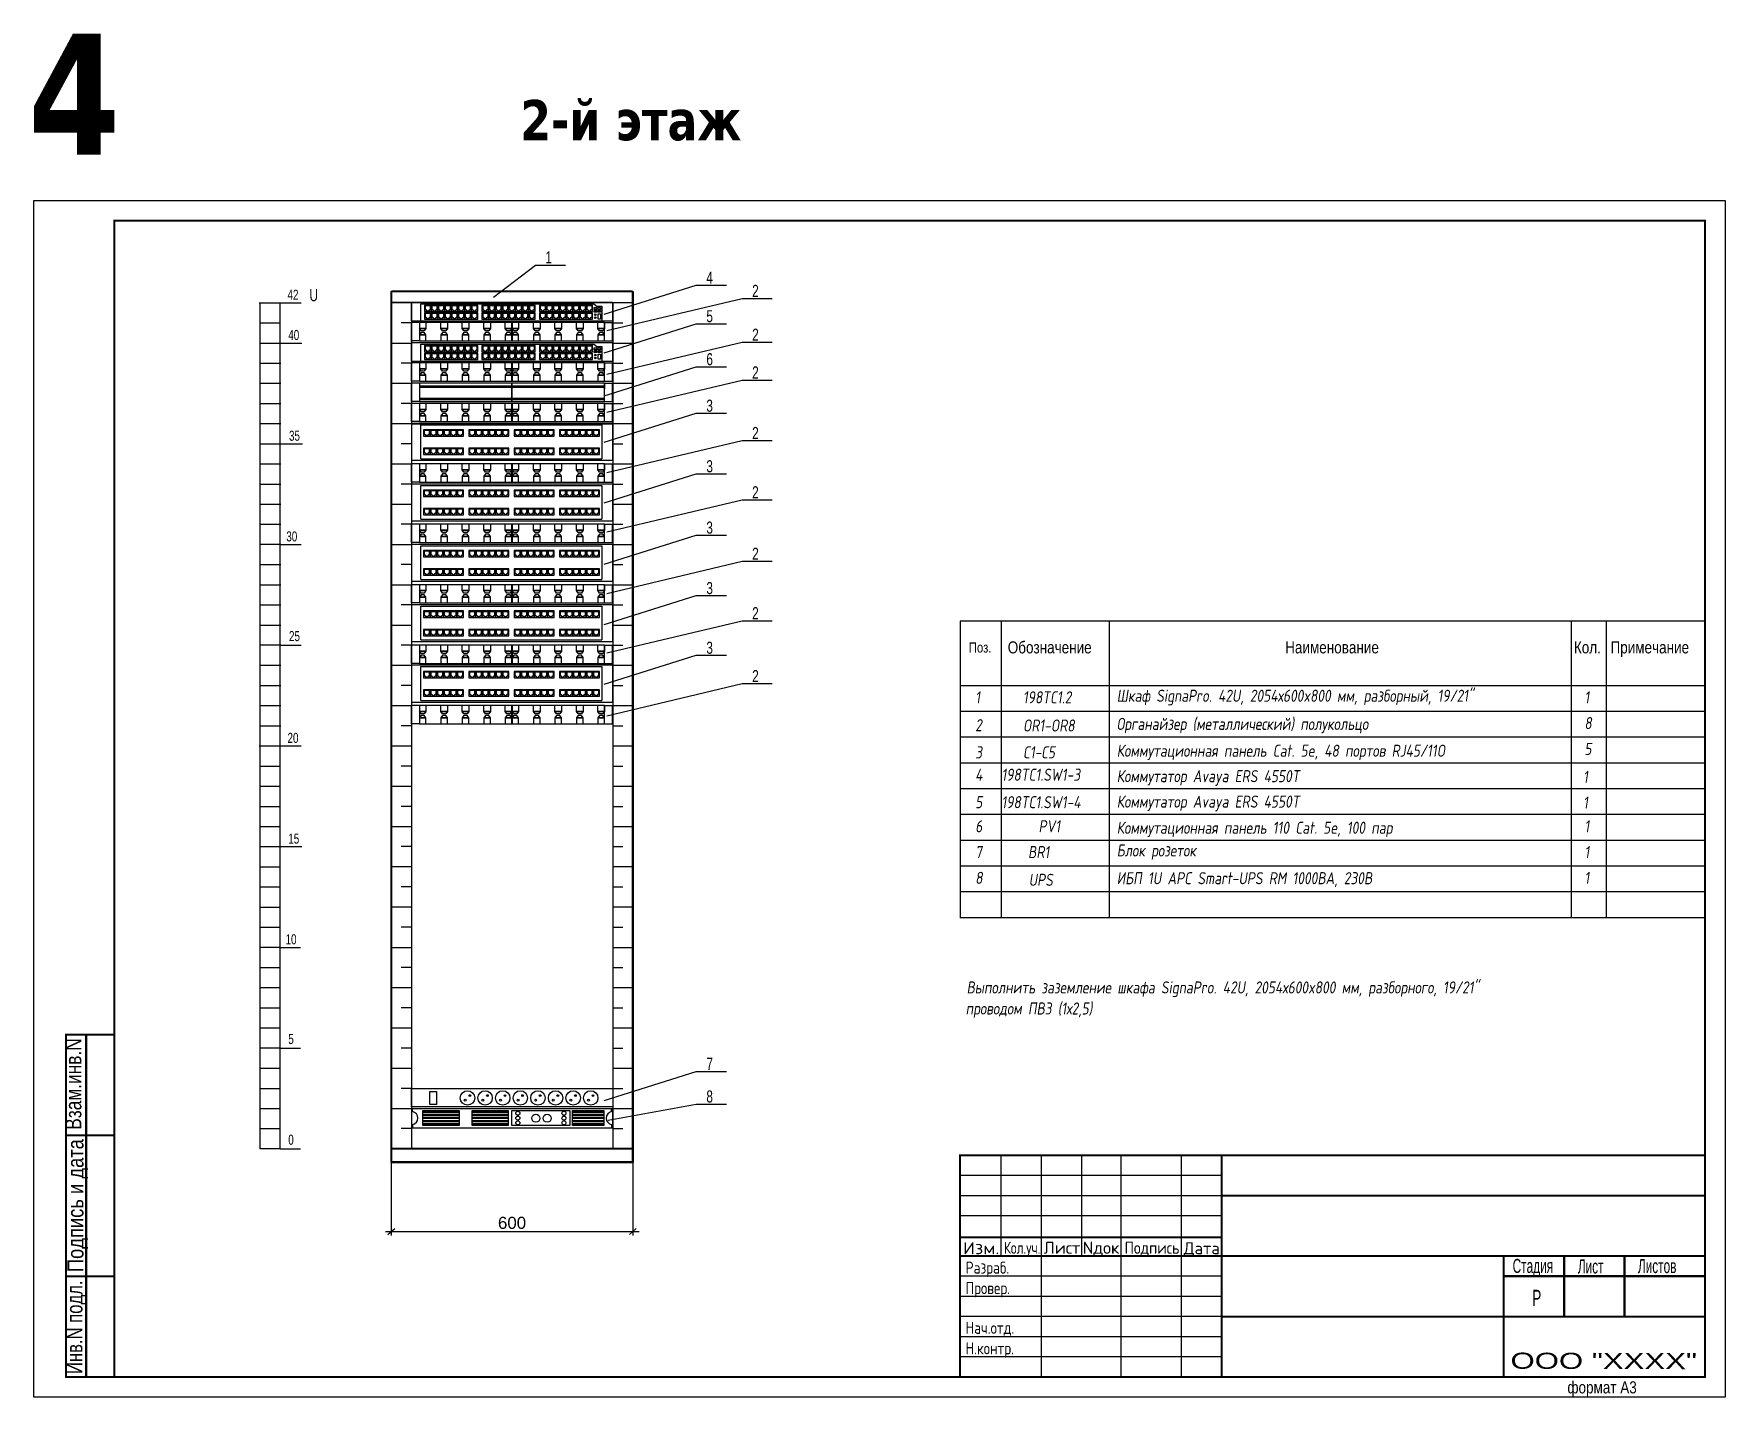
# Model space of a CAD drawing. Header units: millimetres. Extents: x -466220 to -232124, y 35058 to 70175.
# Drawn here: x -232543.7 to -232123.7, y 35412.9 to 35751.3 of the extents above; entities that cross this region are included whole.
import ezdxf
from ezdxf.enums import TextEntityAlignment as Align

# ---------------------------------------------------------------- set-up
doc = ezdxf.new("R2010")
doc.units = ezdxf.units.MM
doc.layers.get('Defpoints').update_dxf_attribs({"color": 111})
for name, color, linetype in [('01СКС', 7, 'Continuous'), ('RACK', 7, 'Continuous'), ('sheet', 7, 'Continuous'), ('ПОЖАРНЫЙ', 10, 'Continuous')]:
    doc.layers.add(name, color=color, linetype=linetype)
doc.layers.add('Бетон', color=3, linetype='Continuous', lineweight=30)
doc.styles.add('GOST 2.304', font='cs_gost2304.shx', dxfattribs={"oblique": 9, "height": 3})
doc.styles.add('my', font='verdanab.ttf', dxfattribs={"width": 0.8, "height": 5})
doc.styles.get("Standard").update_dxf_attribs({"font": 'arial.ttf'})

msp = doc.modelspace()

# ---------------------------------------------------------------- texts
at = {"width": 0.7}
for s, height, p in [('1', 3, (-232416.68, 35694.31)), ('4', 3, (-232376.71, 35689.3)), ('42', 2.5, (-232480.72, 35685.31)), ('U', 3, (-232475.27, 35684.94)), ('2', 3, (-232365.34, 35686.01)), ('5', 3, (-232376.71, 35679.72)), ('40', 2.5, (-232480.53, 35675.31)), ('2', 3, (-232365.34, 35675.13)), ('6', 3, (-232376.71, 35669.05)), ('2', 3, (-232365.34, 35665.76)), ('3', 3, (-232376.71, 35657.51)), ('35', 2.5, (-232480.35, 35650.31)), ('2', 3, (-232365.34, 35650.73)), ('3', 3, (-232376.71, 35642.48)), ('2', 3, (-232365.34, 35636.02)), ('3', 3, (-232376.71, 35627.25)), ('30', 2.5, (-232481.02, 35625.32)), ('2', 3, (-232365.34, 35620.76)), ('3', 3, (-232376.71, 35612.24)), ('2', 3, (-232365.34, 35606)), ('25', 2.5, (-232480.35, 35600.57)), ('3', 3, (-232376.71, 35597.43)), ('2', 3, (-232365.34, 35590.4)), ('20', 2.5, (-232480.72, 35575.31)), ('15', 2.5, (-232480.53, 35550.31)), ('10', 2.5, (-232481.2, 35525.32)), ('5', 2.5, (-232480.53, 35500.57)), ('7', 3, (-232376.71, 35494.15)), ('8', 3, (-232376.71, 35486.06)), ('0', 2.5, (-232480.53, 35475.57))]:
    msp.add_text(s, height=height, dxfattribs=at).set_placement(p)
at = {"ltscale": 0.53, "width": 0.8}
for s, height, p in [('Поз.', 2.5, (-232311.53, 35597.75)), ('Обозначение', 3, (-232301.87, 35597.53)), ('Наименование', 3, (-232232.98, 35597.53)), ('Кол.', 3, (-232161.28, 35597.53)), ('Примечание', 3, (-232152.19, 35597.53))]:
    msp.add_text(s, height=height, dxfattribs=at).set_placement(p)
at = {"ltscale": 0.53, "style": 'GOST 2.304', "oblique": 9}
for s, p in [('1', (-232309.94, 35585.12)), ('198TC1.2', (-232298.09, 35585.12)), ('Шкаф SignaPro. 42U, 2054х600x800 мм, разборный, 19/21"', (-232274.81, 35585.52)), ('1', (-232158.67, 35585.12)), ('2', (-232309.94, 35578.21)), ('OR1-OR8', (-232298.09, 35578.13)), ('Органайзер (металлический) полукольцо', (-232274.81, 35578.53)), ('8', (-232158.67, 35578.72)), ('3', (-232309.94, 35571.47)), ('C1-С5', (-232298.09, 35571.48)), ('Коммутационная панель Cat. 5e, 48 портов RJ45/11O', (-232274.81, 35571.88)), ('5', (-232158.67, 35572.32)), ('4', (-232309.94, 35565.92)), ('198TC1.SW1-3', (-232303.42, 35565.92)), ('Коммутатор Avaya ERS 4550T', (-232274.81, 35565.56)), ('1', (-232158.99, 35565.4)), ('5', (-232309.94, 35559.1)), ('198TC1.SW1-4', (-232303.42, 35559.1)), ('Коммутатор Avaya ERS 4550T', (-232274.81, 35559.24)), ('1', (-232158.99, 35559)), ('6', (-232309.94, 35553.12)), ('PV1', (-232294.21, 35553.12)), ('Коммутационная панель 110 Cat. 5e, 100 пар', (-232274.81, 35552.76)), ('1', (-232158.67, 35553.12)), ('7', (-232309.94, 35546.72)), ('BR1', (-232296.81, 35546.72)), ('Блок розеток', (-232274.81, 35547.12)), ('1', (-232158.67, 35546.72)), ('8', (-232309.94, 35540.32)), ('UPS', (-232296.65, 35539.83)), ('ИБП 1U APC Smart-UPS RM 1000ВА, 230В', (-232274.81, 35540.23)), ('1', (-232158.67, 35540.32)), ('Выполнить заземление шкафа SignaPro. 42U, 2054х600x800 мм, разборного, 19/21"', (-232312.08, 35513.12)), ('проводом ПВ3 (1х2,5)', (-232312.32, 35507.9))]:
    msp.add_text(s, height=3, dxfattribs=at).set_placement(p)
at = {"insert": (-232424.97, 35456.18), "char_height": 3, "attachment_point": 5}
msp.add_mtext('600', dxfattribs=at)
at = {"layer": 'Defpoints', "color": 2, "ltscale": 0.53, "style": 'my', "width": 0.8}
msp.add_text('4', height=30, dxfattribs=at).set_placement((-232545.13, 35721.31))
at = {"layer": 'ПОЖАРНЫЙ', "ltscale": 0.53, "style": 'my', "width": 0.8}
msp.add_text('2-й этаж', height=10, dxfattribs=at).set_placement((-232422.92, 35724.9))

# ---------------------------------------------------------------- blocks, each defined once
blk = doc.blocks.new('*U39')
for p, q in [((0, 297), (420, 297)), ((0, 0), (0, 297)), ((420, 297), (420, 0)), ((420, 0), (0, 0))]:
    blk.add_line(p, q)
at = {"const_width": 0.5}
for points in [[(415, 5), (415, 292), (20, 292), (20, 5), (415, 5)], [(8, 5), (13, 5), (13, 90), (8, 90)]]:
    blk.add_lwpolyline(points, close=True, dxfattribs=at)
for points, const_width in [([(13, 90), (20, 90)], 0.5), ([(8, 65), (20, 65)], 0.5), ([(230, 5), (230, 60), (415, 60)], 0.5), ([(295, 5), (295, 60)], 0.5), ([(295, 50.01), (415, 50.01)], 0.5), ([(230, 39.65), (295, 39.65)], 0.5), ([(230, 35), (415, 35)], 0.5), ([(365, 5), (365, 35)], 0.5), ([(380, 35), (380, 20)], 0.6), ([(395, 35), (395, 20)], 0.6), ([(8, 30), (20, 30)], 0.5), ([(365, 30), (415, 30)], 0.6), ([(295, 20), (415, 20)], 0.5), ([(13, 5), (20, 5)], 0.5)]:
    blk.add_lwpolyline(points, dxfattribs=dict(const_width=const_width))
for points in [[(240.21, 35), (240.21, 60)], [(250.22, 5), (250.22, 60)], [(260.23, 35), (260.23, 60)], [(270, 5), (270, 60)], [(285, 5), (285, 60)], [(295, 55), (230, 55)], [(295, 50), (230, 50)], [(295, 45), (230, 45)], [(295, 30), (230, 30)], [(295, 25), (230, 25)], [(295, 20), (230, 20)], [(295, 15), (230, 15)], [(295, 10), (230, 10)]]:
    blk.add_lwpolyline(points)
for s, rotation, width, p, p2 in [('Взам.инв.N', 90, 0.768053, (11.81, 66.37), (11.81, 89.07)), ('Подпись и дата', 90, 0.815322, (12.33, 31.02), (12.33, 64.04)), ('Инв.N подл.', 90, 0.739047, (12.07, 5.73), (12.07, 28.95)), ('ООО "ХХХХ"', 359.8588, 1.383625, (366.69, 7.05), (413, 6.93))]:
    blk.add_text(s, height=4, rotation=rotation, dxfattribs=dict(width=width)).set_placement(p, p2, align=Align.FIT)
at = {"style": 'GOST 2.304'}
for s, width, p, p2 in [('Изм.', 1.185621, (230.73, 35.46), (239.8, 35.46)), ('Кол.уч.', 0.703101, (240.88, 35.58), (249.95, 35.58)), ('Лист', 0.982344, (250.79, 35.58), (259.87, 35.58)), ('Nдок', 1.043678, (260.49, 35.58), (269.57, 35.58)), ('Подпись', 0.903483, (270.86, 35.58), (284.48, 35.58)), ('Дата', 0.8657, (285.55, 35.46), (294.51, 35.46))]:
    blk.add_text(s, height=3, dxfattribs=dict(at, width=width)).set_placement(p, p2, align=Align.FIT)
for s, p in [('Разраб.', (231.38, 30.64)), ('Провер.', (231.38, 25.57)), ('Нач.отд.', (231.38, 15.71)), ('Н.контр.', (231.38, 10.62))]:
    blk.add_text(s, height=3, dxfattribs=at).set_placement(p)
for s, height, width, p in [('Стадия', 3.5, 0.6, (367.23, 30.82)), ('Лист', 3.5, 0.6, (383.42, 30.69)), ('Листов', 3.5, 0.6, (398.34, 30.78)), ('Р', 4, 0.6, (372.1, 22.64)), ('формат А3', 3, 0.8, (380.83, 0.93))]:
    blk.add_text(s, height=height, dxfattribs=dict(width=width)).set_placement(p)
blk = doc.blocks.new('AP-_ANSCHLUSSDOSE___1_PORT', base_point=(39.334812, 265))
at = {"layer": 'RACK', "color": 7, "linetype": 'Continuous'}
for points in [[(41.413621, 267.172968), (37.363636, 267.172968), (37.363636, 263.301551), (41.413621, 263.301551)], [(40.363636, 264.4924), (41.063636, 264.4924), (41.063636, 266.7364), (37.863636, 266.7364), (37.863636, 264.4924), (38.413636, 264.4924), (38.413636, 263.9314), (39.09697, 263.9314), (39.09697, 263.619733), (39.74697, 263.619733), (39.74697, 263.946983), (40.363636, 263.9314)]]:
    blk.add_lwpolyline(points, close=True, dxfattribs=at)
blk = doc.blocks.new('SW 1')
at = {"linetype": 'Continuous'}
for p, q in [((1691.73, 1776.61), (1647.7, 1776.61)), ((1647.7, 1776.61), (1647.7, 1772.6)), ((1691.73, 1776.61), (1691.73, 1772.6)), ((1647.7, 1772.6), (1691.73, 1772.6))]:
    blk.add_line(p, q, dxfattribs=at)
at = {"ltscale": 100}
for points in [[(1687.69, 1775.5), (1688.26, 1775.5), (1688.26, 1775.09), (1687.69, 1775.09)], [(1688.52, 1775.5), (1689.09, 1775.5), (1689.09, 1775.09), (1688.52, 1775.09)], [(1687.69, 1774.89), (1688.26, 1774.89), (1688.26, 1774.48), (1687.69, 1774.48)], [(1688.52, 1774.89), (1689.09, 1774.89), (1689.09, 1774.48), (1688.52, 1774.48)], [(1688.54, 1774.12), (1689.07, 1774.12), (1689.07, 1773), (1688.54, 1773)]]:
    blk.add_lwpolyline(points, close=True, dxfattribs=at)
for centre in [(1687.94, 1773.94), (1687.94, 1773.29)]:
    blk.add_circle(centre, 0.186, dxfattribs=at)
at = {"layer": 'RACK'}
for p, q in [((1649.78, 1776.32), (1687.65, 1776.32)), ((1649.78, 1772.6), (1649.78, 1776.32)), ((1687.65, 1776.32), (1688.3, 1775.8)), ((1688.3, 1775.8), (1689.36, 1775.8)), ((1689.36, 1775.8), (1689.36, 1772.6))]:
    blk.add_line(p, q, dxfattribs=at)
at = {"layer": 'RACK', "xscale": 0.3599999999996726, "yscale": 0.3599999999996726, "zscale": 0.3599999999996726}
for p in [(1651.28, 1775.27), (1652.74, 1775.27), (1654.2, 1775.27), (1655.66, 1775.27), (1657.12, 1775.27), (1658.57, 1775.27), (1660.03, 1775.27), (1661.49, 1775.27), (1663.85, 1775.27), (1665.3, 1775.27), (1666.76, 1775.27), (1668.22, 1775.27), (1669.68, 1775.27), (1671.14, 1775.27), (1672.59, 1775.27), (1674.05, 1775.27), (1676.41, 1775.27), (1677.86, 1775.27), (1679.32, 1775.27), (1680.78, 1775.27), (1682.24, 1775.27), (1683.7, 1775.27), (1685.15, 1775.27), (1686.61, 1775.27), (1651.28, 1773.57), (1652.74, 1773.57), (1654.2, 1773.57), (1655.66, 1773.57), (1657.12, 1773.57), (1658.57, 1773.57), (1660.03, 1773.57), (1661.49, 1773.57), (1663.85, 1773.57), (1665.3, 1773.57), (1666.76, 1773.57), (1668.22, 1773.57), (1669.68, 1773.57), (1671.14, 1773.57), (1672.59, 1773.57), (1674.05, 1773.57), (1676.41, 1773.57), (1677.86, 1773.57), (1679.32, 1773.57), (1680.78, 1773.57), (1682.24, 1773.57), (1683.7, 1773.57), (1685.15, 1773.57), (1686.61, 1773.57)]:
    blk.add_blockref('AP-_ANSCHLUSSDOSE___1_PORT', p, dxfattribs=at)
blk = doc.blocks.new('организатор кабеля')
at = {"color": 7, "linetype": 'Continuous'}
for p, q in [((19.43, 0), (-19.49, 0)), ((-19.49, 0), (-19.49, -3.82)), ((-18.11, 0), (-18.11, -1.24)), ((-14.95, -1.24), (-14.95, 0)), ((-13.57, 0), (-13.57, -1.24)), ((-10.46, -1.24), (-10.46, 0)), ((-9.08, 0), (-9.08, -1.24)), ((-5.93, -1.24), (-5.93, 0)), ((-4.54, 0), (-4.54, -1.24)), ((-1.43, -1.24), (-1.43, 0)), ((-0.05, -3.82), (-0.05, 0)), ((-0.05, 0), (-0.05, -1.24)), ((0, 0), (0, -3.82)), ((0, -1.24), (0, 0)), ((1.38, 0), (1.38, -1.24)), ((4.54, -1.24), (4.54, 0)), ((5.92, 0), (5.92, -1.24)), ((9.03, -1.24), (9.03, 0)), ((10.41, 0), (10.41, -1.24)), ((13.56, -1.24), (13.56, 0)), ((14.94, 0), (14.94, -1.24)), ((18.05, -1.24), (18.05, 0)), ((19.43, -3.82), (19.43, 0)), ((19.43, 0), (19.43, -1.24)), ((-19.14, -1.74), (-19.49, -1.24)), ((-19.49, -1.24), (-18.11, -1.24)), ((-18.11, -1.24), (-19.49, -1.24)), ((-19.14, -2.09), (-19.49, -2.58)), ((-19.49, -2.58), (-18.11, -2.58)), ((-18.11, -2.58), (-19.49, -2.58)), ((-18.45, -1.74), (-19.14, -1.74)), ((-18.45, -2.09), (-19.14, -2.09)), ((-18.11, -1.24), (-18.45, -1.74)), ((-18.11, -2.58), (-18.45, -2.09)), ((-18.11, -3.82), (-18.11, -2.58)), ((-14.95, -1.24), (-13.57, -1.24)), ((-14.61, -1.74), (-14.95, -1.24)), ((-13.57, -1.24), (-14.95, -1.24)), ((-14.61, -2.09), (-14.95, -2.58)), ((-14.95, -2.58), (-13.57, -2.58)), ((-14.95, -2.58), (-14.95, -3.82)), ((-13.57, -2.58), (-14.95, -2.58)), ((-13.91, -1.74), (-14.61, -1.74)), ((-13.91, -2.09), (-14.61, -2.09)), ((-13.57, -1.24), (-13.91, -1.74)), ((-13.57, -2.58), (-13.91, -2.09)), ((-13.57, -3.82), (-13.57, -2.58)), ((-10.46, -1.24), (-9.08, -1.24)), ((-10.11, -1.74), (-10.46, -1.24)), ((-9.08, -1.24), (-10.46, -1.24)), ((-10.11, -2.09), (-10.46, -2.58)), ((-10.46, -2.58), (-9.08, -2.58)), ((-10.46, -2.58), (-10.46, -3.82)), ((-9.08, -2.58), (-10.46, -2.58)), ((-9.42, -1.74), (-10.11, -1.74)), ((-9.42, -2.09), (-10.11, -2.09)), ((-9.08, -1.24), (-9.42, -1.74)), ((-9.08, -2.58), (-9.42, -2.09)), ((-9.08, -3.82), (-9.08, -2.58)), ((-5.93, -1.24), (-4.54, -1.24)), ((-5.58, -1.74), (-5.93, -1.24)), ((-4.54, -1.24), (-5.93, -1.24)), ((-5.58, -2.09), (-5.93, -2.58)), ((-5.93, -2.58), (-4.54, -2.58)), ((-5.93, -2.58), (-5.93, -3.82)), ((-4.54, -2.58), (-5.93, -2.58)), ((-4.89, -1.74), (-5.58, -1.74)), ((-4.89, -2.09), (-5.58, -2.09)), ((-4.54, -1.24), (-4.89, -1.74)), ((-4.54, -2.58), (-4.89, -2.09)), ((-4.54, -3.82), (-4.54, -2.58)), ((-1.43, -1.24), (-0.05, -1.24)), ((-1.09, -1.74), (-1.43, -1.24)), ((-0.05, -1.24), (-1.43, -1.24)), ((-1.09, -2.09), (-1.43, -2.58)), ((-1.43, -2.58), (-0.05, -2.58)), ((-1.43, -2.58), (-1.43, -3.82)), ((-0.05, -2.58), (-1.43, -2.58)), ((-0.4, -1.74), (-1.09, -1.74)), ((-0.4, -2.09), (-1.09, -2.09)), ((-0.05, -1.24), (-0.4, -1.74)), ((-0.05, -2.58), (-0.4, -2.09)), ((-0.05, -3.82), (-0.05, -2.58)), ((0, -1.24), (1.38, -1.24)), ((0.35, -1.74), (0, -1.24)), ((1.38, -1.24), (0, -1.24)), ((0.35, -2.09), (0, -2.58)), ((0, -2.58), (1.38, -2.58)), ((0, -2.58), (0, -3.82)), ((1.38, -2.58), (0, -2.58)), ((1.04, -1.74), (0.35, -1.74)), ((1.04, -2.09), (0.35, -2.09)), ((1.38, -1.24), (1.04, -1.74)), ((1.38, -2.58), (1.04, -2.09)), ((1.38, -3.82), (1.38, -2.58)), ((4.54, -1.24), (5.92, -1.24)), ((4.88, -1.74), (4.54, -1.24)), ((5.92, -1.24), (4.54, -1.24)), ((4.88, -2.09), (4.54, -2.58)), ((4.54, -2.58), (5.92, -2.58)), ((4.54, -2.58), (4.54, -3.82)), ((5.92, -2.58), (4.54, -2.58)), ((5.57, -1.74), (4.88, -1.74)), ((5.57, -2.09), (4.88, -2.09)), ((5.92, -1.24), (5.57, -1.74)), ((5.92, -2.58), (5.57, -2.09)), ((5.92, -3.82), (5.92, -2.58)), ((9.03, -1.24), (10.41, -1.24)), ((9.37, -1.74), (9.03, -1.24)), ((10.41, -1.24), (9.03, -1.24)), ((9.37, -2.09), (9.03, -2.58)), ((9.03, -2.58), (10.41, -2.58)), ((9.03, -2.58), (9.03, -3.82)), ((10.41, -2.58), (9.03, -2.58)), ((10.06, -1.74), (9.37, -1.74)), ((10.06, -2.09), (9.37, -2.09)), ((10.41, -1.24), (10.06, -1.74)), ((10.41, -2.58), (10.06, -2.09)), ((10.41, -3.82), (10.41, -2.58)), ((13.56, -1.24), (14.94, -1.24)), ((13.91, -1.74), (13.56, -1.24)), ((14.94, -1.24), (13.56, -1.24)), ((13.91, -2.09), (13.56, -2.58)), ((13.56, -2.58), (14.94, -2.58)), ((13.56, -2.58), (13.56, -3.82)), ((14.94, -2.58), (13.56, -2.58)), ((14.6, -1.74), (13.91, -1.74)), ((14.6, -2.09), (13.91, -2.09)), ((14.94, -1.24), (14.6, -1.74)), ((14.94, -2.58), (14.6, -2.09)), ((14.94, -3.82), (14.94, -2.58)), ((18.05, -1.24), (19.43, -1.24)), ((18.4, -1.74), (18.05, -1.24)), ((19.43, -1.24), (18.05, -1.24)), ((18.4, -2.09), (18.05, -2.58)), ((18.05, -2.58), (19.43, -2.58)), ((18.05, -2.58), (18.05, -3.82)), ((19.43, -2.58), (18.05, -2.58)), ((19.09, -1.74), (18.4, -1.74)), ((19.09, -2.09), (18.4, -2.09)), ((19.43, -1.24), (19.09, -1.74)), ((19.43, -2.58), (19.09, -2.09)), ((19.43, -3.82), (19.43, -2.58)), ((-19.49, -3.82), (19.43, -3.82))]:
    blk.add_line(p, q, dxfattribs=at)
blk = doc.blocks.new('Организатор')
at = {"layer": '01СКС'}
for p, q in [((1647.71, 1803.7), (1647.71, 1807.68)), ((1649.46, 1807.68), (1647.71, 1807.68)), ((1689.92, 1807.68), (1691.67, 1807.68)), ((1691.67, 1803.7), (1691.67, 1807.68)), ((1649.46, 1803.7), (1647.71, 1803.7)), ((1689.92, 1803.7), (1691.67, 1803.7))]:
    blk.add_line(p, q, dxfattribs=at)
at = {"layer": '01СКС', "xscale": 1.039499999999776, "yscale": 1.039499999999776, "zscale": 1.039499999999776}
blk.add_blockref('организатор кабеля', (1669.72, 1807.68), dxfattribs=at)
blk = doc.blocks.new('upc 1u')
at = {"ltscale": 100}
for p, q in [((0, 0), (50, 0)), ((0.28, -0.77), (0.28, 0)), ((49.72, -0.77), (49.72, 0)), ((0.28, -3.99), (0.28, -4.76)), ((2.85, -0.8), (11.84, -0.8)), ((11.84, -1.06), (2.85, -1.06)), ((2.85, -1.52), (11.84, -1.52)), ((11.84, -1.78), (2.85, -1.78)), ((2.85, -2.23), (11.84, -2.23)), ((11.84, -2.49), (2.85, -2.49)), ((2.85, -2.95), (11.84, -2.95)), ((11.84, -3.2), (2.85, -3.2)), ((2.85, -3.66), (11.84, -3.66)), ((11.84, -3.92), (2.85, -3.92)), ((15.08, -0.8), (24.07, -0.8)), ((24.07, -1.06), (15.08, -1.06)), ((15.08, -1.52), (24.07, -1.52)), ((24.07, -1.78), (15.08, -1.78)), ((15.08, -2.23), (24.07, -2.23)), ((24.07, -2.49), (15.08, -2.49)), ((15.08, -2.95), (24.07, -2.95)), ((24.07, -3.2), (15.08, -3.2)), ((15.08, -3.66), (24.07, -3.66)), ((24.07, -3.92), (15.08, -3.92)), ((40.03, -0.8), (47.77, -0.8)), ((47.77, -1.06), (40.03, -1.06)), ((40.03, -1.52), (47.77, -1.52)), ((47.77, -1.78), (40.03, -1.78)), ((40.03, -2.23), (47.77, -2.23)), ((47.77, -2.49), (40.03, -2.49)), ((40.03, -2.95), (47.77, -2.95)), ((47.77, -3.2), (40.03, -3.2)), ((40.03, -3.66), (47.77, -3.66)), ((47.77, -3.92), (40.03, -3.92)), ((49.72, -3.99), (49.72, -4.76))]:
    blk.add_line(p, q, dxfattribs=at)
for points in [[(0, -4.76), (50, -4.76), (50, 0)], [(0, 0), (0, -4.76)]]:
    blk.add_lwpolyline(points)
at = {"color": 0}
for points in [[(11.84, -0.46), (11.84, -4.18), (2.85, -4.18), (2.85, -0.46)], [(24.07, -0.46), (24.07, -4.18), (15.08, -4.18), (15.08, -0.46)], [(39.38, -0.46), (39.38, -4.18), (24.99, -4.18), (24.99, -0.46)], [(47.77, -0.46), (47.77, -4.18), (40.03, -4.18), (40.03, -0.46)]]:
    blk.add_lwpolyline(points, close=True, dxfattribs=at)
for centre, radius in [((26.44, -1.17), 0.5), ((26.44, -2.38), 0.5), ((26.44, -3.56), 0.5), ((30.91, -2.42), 1), ((33.73, -2.42), 1), ((37.9, -1.17), 0.5), ((37.9, -2.38), 0.5), ((37.9, -3.56), 0.5)]:
    blk.add_circle(centre, radius, dxfattribs=at)
for centre, start, end in [((0, -2.38), 279.9115, 80.0885), ((50, -2.38), 99.9115, 260.0885)]:
    blk.add_arc(centre, 1.63, start, end, dxfattribs=at)
blk = doc.blocks.new('патч пан 48 п')
at = {"linetype": 'Continuous'}
for p, q in [((49.99, 0), (0, 0)), ((0, 0), (0, -9.12)), ((49.99, 0), (49.99, -9.12)), ((0, -9.12), (49.99, -9.12))]:
    blk.add_line(p, q, dxfattribs=at)
at = {"ltscale": 100}
blk.add_line((2.36, -8.71), (47.31, -8.71), dxfattribs=at)
at = {"layer": 'RACK'}
for p, q in [((2.36, -0.33), (47.31, -0.33)), ((2.36, -8.71), (2.36, -0.33)), ((47.31, -0.33), (47.31, -8.71))]:
    blk.add_line(p, q, dxfattribs=at)
at = {"layer": 'RACK', "xscale": 0.4087799999979325, "yscale": 0.4087799999979325, "zscale": 0.4087799999979325}
for p in [(3.82, -2.4), (5.48, -2.4), (7.13, -2.4), (8.79, -2.4), (10.44, -2.4), (12.1, -2.4), (15.07, -2.4), (16.73, -2.4), (18.38, -2.4), (20.04, -2.4), (21.69, -2.4), (23.35, -2.4), (26.32, -2.4), (27.98, -2.4), (29.63, -2.4), (31.29, -2.4), (32.94, -2.4), (34.6, -2.4), (37.57, -2.4), (39.23, -2.4), (40.88, -2.4), (42.54, -2.4), (44.19, -2.4), (45.85, -2.4), (3.82, -6.96), (5.48, -6.96), (7.13, -6.96), (8.79, -6.96), (10.44, -6.96), (12.1, -6.96), (15.07, -6.96), (16.73, -6.96), (18.38, -6.96), (20.04, -6.96), (21.69, -6.96), (23.35, -6.96), (26.32, -6.96), (27.98, -6.96), (29.63, -6.96), (31.29, -6.96), (32.94, -6.96), (34.6, -6.96), (37.57, -6.96), (39.23, -6.96), (40.88, -6.96), (42.54, -6.96), (44.19, -6.96), (45.85, -6.96)]:
    blk.add_blockref('AP-_ANSCHLUSSDOSE___1_PORT', p, dxfattribs=at)
blk = doc.blocks.new('110 IDC')
for p, q in [((0, -4.51), (0, 0)), ((1.99, 0), (0, 0)), ((47.93, 0), (49.92, 0)), ((49.92, -4.51), (49.92, 0)), ((1.99, -0.61), (24.93, -0.61)), ((1.99, -0.96), (24.93, -0.96)), ((1.99, -3.68), (24.93, -3.68)), ((1.99, -4.04), (24.93, -4.04)), ((24.99, -0.61), (47.93, -0.61)), ((24.99, -0.96), (47.93, -0.96)), ((24.99, -3.68), (47.93, -3.68)), ((24.99, -4.04), (47.93, -4.04)), ((1.99, -4.51), (0, -4.51)), ((47.93, -4.51), (49.92, -4.51))]:
    blk.add_line(p, q)
at = {"color": 7, "linetype": 'Continuous'}
for p, q in [((47.93, 0), (1.99, 0)), ((1.99, 0), (1.99, -4.51)), ((24.93, -4.51), (24.93, 0)), ((24.93, 0), (24.93, -1.47)), ((24.99, 0), (24.99, -4.51)), ((24.99, -1.47), (24.99, 0)), ((47.93, -4.51), (47.93, 0)), ((47.93, 0), (47.93, -1.47)), ((24.93, -4.51), (24.93, -3.04)), ((24.99, -3.04), (24.99, -4.51)), ((47.93, -4.51), (47.93, -3.04)), ((1.99, -4.51), (47.93, -4.51))]:
    blk.add_line(p, q, dxfattribs=at)
for centre in [(2.43, -0.8), (2.43, -3.87), (2.84, -0.8), (2.84, -3.87), (3.24, -0.8), (3.24, -3.87), (3.64, -0.8), (3.64, -3.87), (4.07, -0.8), (4.07, -3.87), (4.47, -0.8), (4.47, -3.87), (4.85, -0.8), (4.85, -3.87), (5.26, -0.8), (5.26, -3.87), (5.75, -0.8), (5.75, -3.87), (6.16, -0.8), (6.16, -3.87), (7.02, -0.8), (7.02, -3.87), (7.42, -0.8), (7.42, -3.87), (7.82, -0.8), (7.82, -3.87), (8.23, -0.8), (8.23, -3.87), (8.65, -0.8), (8.65, -3.87), (9.06, -0.8), (9.06, -3.87), (9.44, -0.8), (9.44, -3.87), (9.84, -0.8), (9.84, -3.87), (10.33, -0.8), (10.33, -3.87), (10.74, -0.8), (10.74, -3.87), (11.6, -0.8), (11.6, -3.87), (12.01, -0.8), (12.01, -3.87), (12.4, -0.8), (12.4, -3.87), (12.81, -0.8), (12.81, -3.87), (13.24, -0.8), (13.24, -3.87), (13.64, -0.8), (13.64, -3.87), (14.02, -0.8), (14.02, -3.87), (14.43, -0.8), (14.43, -3.87), (14.92, -0.8), (14.92, -3.87), (15.32, -0.8), (15.32, -3.87), (16.19, -0.8), (16.19, -3.87), (16.59, -0.8), (16.59, -3.87), (16.99, -0.8), (16.99, -3.87), (17.4, -0.8), (17.4, -3.87), (17.82, -0.8), (17.82, -3.87), (18.23, -0.8), (18.23, -3.87), (18.61, -0.8), (18.61, -3.87), (19.01, -0.8), (19.01, -3.87), (19.5, -0.8), (19.5, -3.87), (19.91, -0.8), (19.91, -3.87), (20.79, -0.8), (20.79, -3.87), (21.19, -0.8), (21.19, -3.87), (21.59, -0.8), (21.59, -3.87), (22, -0.8), (22, -3.87), (22.42, -0.8), (22.42, -3.87), (22.83, -0.8), (22.83, -3.87), (23.21, -0.8), (23.21, -3.87), (23.61, -0.8), (23.61, -3.87), (24.1, -0.8), (24.1, -3.87), (24.51, -0.8), (24.51, -3.87), (25.43, -0.8), (25.43, -3.87), (25.84, -0.8), (25.84, -3.87), (26.24, -0.8), (26.24, -3.87), (26.64, -0.8), (26.64, -3.87), (27.07, -0.8), (27.07, -3.87), (27.48, -0.8), (27.48, -3.87), (27.85, -0.8), (27.85, -3.87), (28.26, -0.8), (28.26, -3.87), (28.75, -0.8), (28.75, -3.87), (29.16, -0.8), (29.16, -3.87), (30.02, -0.8), (30.02, -3.87), (30.43, -0.8), (30.43, -3.87), (30.82, -0.8), (30.82, -3.87), (31.23, -0.8), (31.23, -3.87), (31.65, -0.8), (31.65, -3.87), (32.06, -0.8), (32.06, -3.87), (32.44, -0.8), (32.44, -3.87), (32.84, -0.8), (32.84, -3.87), (33.34, -0.8), (33.34, -3.87), (33.74, -0.8), (33.74, -3.87), (34.6, -0.8), (34.6, -3.87), (35.01, -0.8), (35.01, -3.87), (35.41, -0.8), (35.41, -3.87), (35.81, -0.8), (35.81, -3.87), (36.24, -0.8), (36.24, -3.87), (36.65, -0.8), (36.65, -3.87), (37.02, -0.8), (37.02, -3.87), (37.43, -0.8), (37.43, -3.87), (37.92, -0.8), (37.92, -3.87), (38.33, -0.8), (38.33, -3.87), (39.19, -0.8), (39.19, -3.87), (39.6, -0.8), (39.6, -3.87), (39.99, -0.8), (39.99, -3.87), (40.4, -0.8), (40.4, -3.87), (40.82, -0.8), (40.82, -3.87), (41.23, -0.8), (41.23, -3.87), (41.61, -0.8), (41.61, -3.87), (42.01, -0.8), (42.01, -3.87), (42.51, -0.8), (42.51, -3.87), (42.91, -0.8), (42.91, -3.87), (43.79, -0.8), (43.79, -3.87), (44.2, -0.8), (44.2, -3.87), (44.59, -0.8), (44.59, -3.87), (45, -0.8), (45, -3.87), (45.42, -0.8), (45.42, -3.87), (45.83, -0.8), (45.83, -3.87), (46.21, -0.8), (46.21, -3.87), (46.61, -0.8), (46.61, -3.87), (47.11, -0.8), (47.11, -3.87), (47.51, -0.8), (47.51, -3.87)]:
    blk.add_circle(centre, 0.107)

# ---------------------------------------------------------------- linework, layer by layer
for p, q in [((-232429.57, 35685.92), (-232419.18, 35693.93)), ((-232419.18, 35693.93), (-232411.68, 35693.93)), ((-232454.97, 35532.49), (-232454.97, 35687.41)), ((-232454.97, 35530.31), (-232454.97, 35687.41)), ((-232402.1, 35681.73), (-232379.21, 35688.93)), ((-232394.97, 35532.87), (-232394.97, 35687.41)), ((-232379.21, 35688.93), (-232371.71, 35688.93)), ((-232454.97, 35684.62), (-232394.97, 35684.62)), ((-232449.97, 35684.59), (-232454.97, 35684.59)), ((-232401.4, 35677.68), (-232367.84, 35685.63)), ((-232399.97, 35684.59), (-232394.97, 35684.59)), ((-232367.84, 35685.63), (-232360.34, 35685.63)), ((-232449.97, 35679.57), (-232452.47, 35679.57)), ((-232402.1, 35672.15), (-232379.21, 35679.34)), ((-232399.97, 35679.57), (-232397.47, 35679.57)), ((-232379.21, 35679.34), (-232371.71, 35679.34)), ((-232454.97, 35674.57), (-232449.97, 35674.57)), ((-232401.4, 35666.8), (-232367.84, 35674.75)), ((-232399.97, 35674.57), (-232394.97, 35674.57)), ((-232367.84, 35674.75), (-232360.34, 35674.75)), ((-232449.97, 35669.57), (-232452.47, 35669.57)), ((-232402.1, 35661.48), (-232379.21, 35668.68)), ((-232399.97, 35669.57), (-232397.47, 35669.57)), ((-232379.21, 35668.68), (-232371.71, 35668.68)), ((-232454.97, 35664.57), (-232449.97, 35664.57)), ((-232401.4, 35657.43), (-232367.84, 35665.38)), ((-232399.97, 35664.57), (-232394.97, 35664.57)), ((-232367.84, 35665.38), (-232360.34, 35665.38)), ((-232449.97, 35659.57), (-232452.47, 35659.57)), ((-232399.97, 35659.57), (-232397.47, 35659.57)), ((-232454.97, 35654.57), (-232449.97, 35654.57)), ((-232402.1, 35649.94), (-232379.21, 35657.14)), ((-232399.97, 35654.57), (-232394.97, 35654.57)), ((-232379.21, 35657.14), (-232371.71, 35657.14)), ((-232401.4, 35642.4), (-232367.84, 35650.35)), ((-232367.84, 35650.35), (-232360.34, 35650.35)), ((-232449.97, 35649.57), (-232452.47, 35649.57)), ((-232399.97, 35649.57), (-232397.47, 35649.57)), ((-232454.97, 35644.57), (-232449.97, 35644.57)), ((-232402.1, 35634.91), (-232379.21, 35642.11)), ((-232399.97, 35644.57), (-232394.97, 35644.57)), ((-232379.21, 35642.11), (-232371.71, 35642.11)), ((-232449.97, 35639.57), (-232452.47, 35639.57)), ((-232399.97, 35639.57), (-232397.47, 35639.57)), ((-232454.97, 35634.57), (-232449.97, 35634.57)), ((-232401.4, 35627.69), (-232367.84, 35635.65)), ((-232399.97, 35634.57), (-232394.97, 35634.57)), ((-232367.84, 35635.65), (-232360.34, 35635.65)), ((-232449.97, 35629.57), (-232452.47, 35629.57)), ((-232399.97, 35629.57), (-232397.47, 35629.57)), ((-232454.97, 35624.57), (-232449.97, 35624.57)), ((-232402.1, 35619.68), (-232379.21, 35626.88)), ((-232399.97, 35624.57), (-232394.97, 35624.57)), ((-232379.21, 35626.88), (-232371.71, 35626.88)), ((-232401.4, 35612.43), (-232367.84, 35620.39)), ((-232367.84, 35620.39), (-232360.34, 35620.39)), ((-232449.97, 35619.57), (-232452.47, 35619.57)), ((-232399.97, 35619.57), (-232397.47, 35619.57)), ((-232454.97, 35614.57), (-232449.97, 35614.57)), ((-232402.1, 35604.67), (-232379.21, 35611.87)), ((-232399.97, 35614.57), (-232394.97, 35614.57)), ((-232379.21, 35611.87), (-232371.71, 35611.87)), ((-232449.97, 35609.57), (-232452.47, 35609.57)), ((-232399.97, 35609.57), (-232397.47, 35609.57)), ((-232454.97, 35604.57), (-232449.97, 35604.57)), ((-232401.4, 35597.67), (-232367.84, 35605.62)), ((-232399.97, 35604.57), (-232394.97, 35604.57)), ((-232367.84, 35605.62), (-232360.34, 35605.62)), ((-232449.97, 35599.57), (-232452.47, 35599.57)), ((-232399.97, 35599.57), (-232397.47, 35599.57)), ((-232402.1, 35589.86), (-232379.21, 35597.05)), ((-232379.21, 35597.05), (-232371.71, 35597.05)), ((-232454.97, 35594.57), (-232449.97, 35594.57)), ((-232399.97, 35594.57), (-232394.97, 35594.57)), ((-232449.97, 35589.57), (-232452.47, 35589.57)), ((-232401.4, 35582.07), (-232367.84, 35590.02)), ((-232399.97, 35589.57), (-232397.47, 35589.57)), ((-232367.84, 35590.02), (-232360.34, 35590.02)), ((-232454.97, 35584.57), (-232449.97, 35584.57)), ((-232399.97, 35584.57), (-232394.97, 35584.57)), ((-232449.97, 35579.57), (-232452.47, 35579.57)), ((-232399.97, 35579.57), (-232397.47, 35579.57)), ((-232454.97, 35574.57), (-232449.97, 35574.57)), ((-232399.97, 35574.57), (-232394.97, 35574.57)), ((-232449.97, 35569.57), (-232452.47, 35569.57)), ((-232399.97, 35569.57), (-232397.47, 35569.57)), ((-232454.97, 35564.57), (-232449.97, 35564.57)), ((-232399.97, 35564.57), (-232394.97, 35564.57)), ((-232449.97, 35559.57), (-232452.47, 35559.57)), ((-232399.97, 35559.57), (-232397.47, 35559.57)), ((-232454.97, 35554.57), (-232449.97, 35554.57)), ((-232399.97, 35554.57), (-232394.97, 35554.57)), ((-232449.97, 35549.57), (-232452.47, 35549.57)), ((-232399.97, 35549.57), (-232397.47, 35549.57)), ((-232449.97, 35544.57), (-232454.97, 35544.57)), ((-232394.97, 35544.57), (-232399.97, 35544.57)), ((-232449.97, 35539.57), (-232452.47, 35539.57)), ((-232399.97, 35539.57), (-232397.47, 35539.57)), ((-232449.97, 35534.57), (-232454.97, 35534.57)), ((-232394.97, 35534.57), (-232399.97, 35534.57)), ((-232449.97, 35529.57), (-232452.47, 35529.57)), ((-232399.97, 35529.57), (-232397.47, 35529.57)), ((-232394.97, 35474.57), (-232394.97, 35531.08)), ((-232454.97, 35524.57), (-232449.97, 35524.57)), ((-232399.97, 35524.57), (-232394.97, 35524.57)), ((-232449.97, 35519.57), (-232452.47, 35519.57)), ((-232399.97, 35519.57), (-232397.47, 35519.57)), ((-232454.97, 35514.57), (-232449.97, 35514.57)), ((-232399.97, 35514.57), (-232394.97, 35514.57)), ((-232449.97, 35509.57), (-232452.47, 35509.57)), ((-232399.97, 35509.57), (-232397.47, 35509.57)), ((-232454.97, 35504.57), (-232449.97, 35504.57)), ((-232454.97, 35504.57), (-232449.97, 35504.57)), ((-232399.97, 35504.57), (-232394.97, 35504.57)), ((-232399.97, 35504.57), (-232394.97, 35504.57)), ((-232449.97, 35499.57), (-232452.47, 35499.57)), ((-232399.97, 35499.57), (-232397.47, 35499.57)), ((-232454.97, 35494.57), (-232449.97, 35494.57)), ((-232454.97, 35494.57), (-232449.97, 35494.57)), ((-232454.97, 35494.57), (-232449.97, 35494.57)), ((-232399.97, 35494.57), (-232394.97, 35494.57)), ((-232399.97, 35494.57), (-232394.97, 35494.57)), ((-232402.1, 35486.58), (-232379.21, 35493.77)), ((-232379.21, 35493.77), (-232371.71, 35493.77)), ((-232449.97, 35489.57), (-232452.47, 35489.57)), ((-232399.97, 35489.57), (-232397.47, 35489.57)), ((-232454.97, 35484.57), (-232449.97, 35484.57)), ((-232454.97, 35484.57), (-232449.97, 35484.57)), ((-232454.97, 35484.57), (-232449.97, 35484.57)), ((-232401.11, 35481.68), (-232379.21, 35485.68)), ((-232399.97, 35484.57), (-232394.97, 35484.57)), ((-232399.97, 35484.57), (-232394.97, 35484.57)), ((-232379.21, 35485.68), (-232371.71, 35485.68)), ((-232449.97, 35479.57), (-232452.47, 35479.57)), ((-232399.97, 35479.57), (-232397.47, 35479.57)), ((-232454.97, 35474.57), (-232449.97, 35474.57)), ((-232399.97, 35474.57), (-232394.97, 35474.57)), ((-232455.81, 35453.26), (-232454.11, 35454.82)), ((-232395.81, 35453.26), (-232394.11, 35454.82))]:
    msp.add_line(p, q)
at = {"color": 0}
for p, q in [((-232487.72, 35684.57), (-232477.35, 35684.57)), ((-232487.53, 35530.69), (-232487.53, 35684.57)), ((-232482.53, 35530.69), (-232482.53, 35684.57)), ((-232449.97, 35684.62), (-232449.97, 35530.95)), ((-232399.97, 35684.62), (-232399.97, 35530.57)), ((-232487.53, 35679.57), (-232482.53, 35679.57)), ((-232487.53, 35674.57), (-232477.17, 35674.57)), ((-232487.35, 35669.57), (-232482.35, 35669.57)), ((-232487.35, 35664.57), (-232482.35, 35664.57)), ((-232487.35, 35659.57), (-232482.35, 35659.57)), ((-232487.35, 35654.57), (-232482.35, 35654.57)), ((-232487.35, 35649.57), (-232482.35, 35649.57)), ((-232487.35, 35649.57), (-232476.99, 35649.57)), ((-232487.35, 35644.57), (-232482.35, 35644.57)), ((-232487.35, 35639.57), (-232482.35, 35639.57)), ((-232487.35, 35634.57), (-232482.35, 35634.57)), ((-232487.35, 35629.57), (-232482.35, 35629.57)), ((-232482.35, 35624.57), (-232487.35, 35624.57)), ((-232482.35, 35624.57), (-232477.35, 35624.57)), ((-232487.35, 35619.57), (-232482.35, 35619.57)), ((-232487.35, 35614.57), (-232482.35, 35614.57)), ((-232487.35, 35609.57), (-232482.35, 35609.57)), ((-232487.35, 35604.57), (-232482.35, 35604.57)), ((-232482.35, 35599.57), (-232487.35, 35599.57)), ((-232482.35, 35599.57), (-232477.35, 35599.57)), ((-232487.35, 35594.57), (-232482.35, 35594.57)), ((-232487.35, 35589.57), (-232482.35, 35589.57)), ((-232487.35, 35584.57), (-232482.35, 35584.57)), ((-232487.35, 35579.57), (-232482.35, 35579.57)), ((-232487.72, 35574.57), (-232477.35, 35574.57)), ((-232487.53, 35569.57), (-232482.53, 35569.57)), ((-232487.53, 35564.57), (-232482.53, 35564.57)), ((-232487.53, 35559.57), (-232482.53, 35559.57)), ((-232487.53, 35554.57), (-232482.53, 35554.57)), ((-232487.53, 35549.57), (-232482.53, 35549.57)), ((-232487.53, 35549.57), (-232477.17, 35549.57)), ((-232487.53, 35544.57), (-232482.53, 35544.57)), ((-232487.53, 35539.57), (-232482.53, 35539.57)), ((-232487.53, 35534.57), (-232482.53, 35534.57)), ((-232487.53, 35474.57), (-232487.53, 35530.69)), ((-232487.53, 35529.57), (-232482.53, 35529.57)), ((-232482.53, 35474.57), (-232482.53, 35530.69)), ((-232449.97, 35530.95), (-232449.97, 35474.57)), ((-232399.97, 35530.57), (-232399.97, 35474.57)), ((-232482.53, 35524.57), (-232487.53, 35524.57)), ((-232482.53, 35524.57), (-232477.53, 35524.57)), ((-232487.53, 35519.57), (-232482.53, 35519.57)), ((-232487.53, 35514.57), (-232482.53, 35514.57)), ((-232487.53, 35509.57), (-232482.53, 35509.57)), ((-232487.53, 35504.57), (-232482.53, 35504.57)), ((-232482.53, 35499.57), (-232487.53, 35499.57)), ((-232482.53, 35499.57), (-232477.53, 35499.57)), ((-232487.53, 35494.57), (-232482.53, 35494.57)), ((-232487.53, 35489.57), (-232482.53, 35489.57)), ((-232487.53, 35484.57), (-232482.53, 35484.57)), ((-232487.53, 35479.57), (-232482.53, 35479.57)), ((-232482.53, 35474.57), (-232487.53, 35474.57)), ((-232482.53, 35474.57), (-232477.53, 35474.57)), ((-232449.97, 35474.57), (-232454.97, 35474.57)), ((-232399.97, 35474.57), (-232394.97, 35474.57))]:
    msp.add_line(p, q, dxfattribs=at)
at = {"color": 7, "linetype": 'Continuous'}
msp.add_line((-232449.97, 35674.88), (-232449.97, 35679.22), dxfattribs=at)
at = {"ltscale": 4}
msp.add_line((-232449.97, 35654.54), (-232399.97, 35654.54), dxfattribs=at)
at = {"ltscale": 0.53}
for p, q in [((-232313.72, 35605.52), (-232313.72, 35531.92)), ((-232128.72, 35605.52), (-232313.72, 35605.52)), ((-232303.49, 35605.52), (-232303.49, 35531.92)), ((-232276.66, 35605.52), (-232276.66, 35531.92)), ((-232161.94, 35605.52), (-232161.94, 35531.92)), ((-232153.27, 35605.52), (-232153.27, 35531.92)), ((-232128.72, 35589.52), (-232313.72, 35589.52)), ((-232128.72, 35583.12), (-232313.72, 35583.12)), ((-232128.72, 35576.72), (-232313.72, 35576.72)), ((-232128.72, 35570.32), (-232313.72, 35570.32)), ((-232128.72, 35563.92), (-232313.72, 35563.92)), ((-232128.72, 35557.52), (-232313.72, 35557.52)), ((-232128.72, 35551.12), (-232313.72, 35551.12)), ((-232128.72, 35544.72), (-232313.72, 35544.72)), ((-232128.72, 35538.32), (-232313.72, 35538.32)), ((-232128.72, 35531.92), (-232313.72, 35531.92))]:
    msp.add_line(p, q, dxfattribs=at)
at = {"color": 0, "linetype": 'ByBlock'}
for p, q in [((-232454.97, 35471.25), (-232454.97, 35453.06)), ((-232394.97, 35471.25), (-232394.97, 35453.06)), ((-232456.4, 35454.03), (-232393.39, 35454.03))]:
    msp.add_line(p, q, dxfattribs=at)
at = {"const_width": 0.5}
for points in [[(-232454.97, 35530.31), (-232454.97, 35687.41)], [(-232394.97, 35687.41), (-232394.97, 35530.82)], [(-232454.97, 35471.25), (-232454.97, 35530.31)], [(-232394.97, 35530.82), (-232394.97, 35471.25)], [(-232454.97, 35474.57), (-232394.97, 35474.57)], [(-232454.97, 35471.25), (-232394.97, 35471.25)]]:
    msp.add_lwpolyline(points, dxfattribs=at)
at = {"color": 0, "const_width": 0.5}
msp.add_lwpolyline([(-232454.97, 35687.41), (-232394.97, 35687.41)], dxfattribs=at)
for points in [[(-232449.97, 35489.57), (-232399.97, 35489.57), (-232399.97, 35485.02), (-232449.97, 35485.02)], [(-232445.36, 35488.81), (-232443.76, 35488.81), (-232443.76, 35485.58), (-232445.36, 35485.58)]]:
    msp.add_lwpolyline(points, close=True)
for centre, radius in [((-232436.02, 35487.2), 1.79), ((-232436.59, 35486.64), 0.223), ((-232435.46, 35487.77), 0.223), ((-232431.65, 35487.2), 1.79), ((-232432.21, 35486.64), 0.223), ((-232431.09, 35487.77), 0.223), ((-232427.28, 35487.2), 1.79), ((-232427.84, 35486.64), 0.223), ((-232426.72, 35487.77), 0.223), ((-232422.91, 35487.2), 1.79), ((-232423.47, 35486.64), 0.223), ((-232422.35, 35487.77), 0.223), ((-232418.54, 35487.2), 1.79), ((-232419.1, 35486.64), 0.223), ((-232417.98, 35487.77), 0.223), ((-232414.16, 35487.2), 1.79), ((-232414.73, 35486.64), 0.223), ((-232413.6, 35487.77), 0.223), ((-232409.79, 35487.2), 1.79), ((-232410.35, 35486.64), 0.223), ((-232409.23, 35487.77), 0.223), ((-232405.42, 35487.2), 1.79), ((-232405.98, 35486.64), 0.223), ((-232404.86, 35487.77), 0.223)]:
    msp.add_circle(centre, radius)

# ---------------------------------------------------------------- block references
at = {"xscale": 1.135500000003958, "yscale": 1.135500000003958, "zscale": 1.135500000003958}
for p in [(-234320.94, 33627), (-234320.94, 33617), (-234320.94, 33606.95), (-234320.94, 33591.95), (-234320.94, 33576.95), (-234320.94, 33561.95), (-234320.94, 33546.95), (-234320.94, 33531.95)]:
    msp.add_blockref('Организатор', p, dxfattribs=at)
for name, p in [('110 IDC', (-232449.97, 35664.57)), ('патч пан 48 п', (-232449.97, 35654.57)), ('патч пан 48 п', (-232449.97, 35639.57)), ('патч пан 48 п', (-232449.97, 35624.57)), ('патч пан 48 п', (-232449.97, 35609.57)), ('патч пан 48 п', (-232449.97, 35594.57)), ('upc 1u', (-232449.97, 35484.57))]:
    msp.add_blockref(name, p)
at = {"layer": 'sheet'}
msp.add_blockref('*U39', (-232543.72, 35412.93), dxfattribs=at)
at = {"layer": 'Бетон', "color": 3, "xscale": 1.135500000003958, "yscale": 1.135500000003958, "zscale": 1.135500000003958}
for p in [(-234320.94, 33667.28), (-234320.94, 33657.28)]:
    msp.add_blockref('SW 1', p, dxfattribs=at)

msp.set_redraw_order([(e.dxf.handle, doc.entitydb.next_handle()) for e in msp.query("TEXT MTEXT ATTDEF DIMENSION ARC_DIMENSION")])  # texts and dimensions are drawn at this point

doc.saveas('drawing.dxf')
